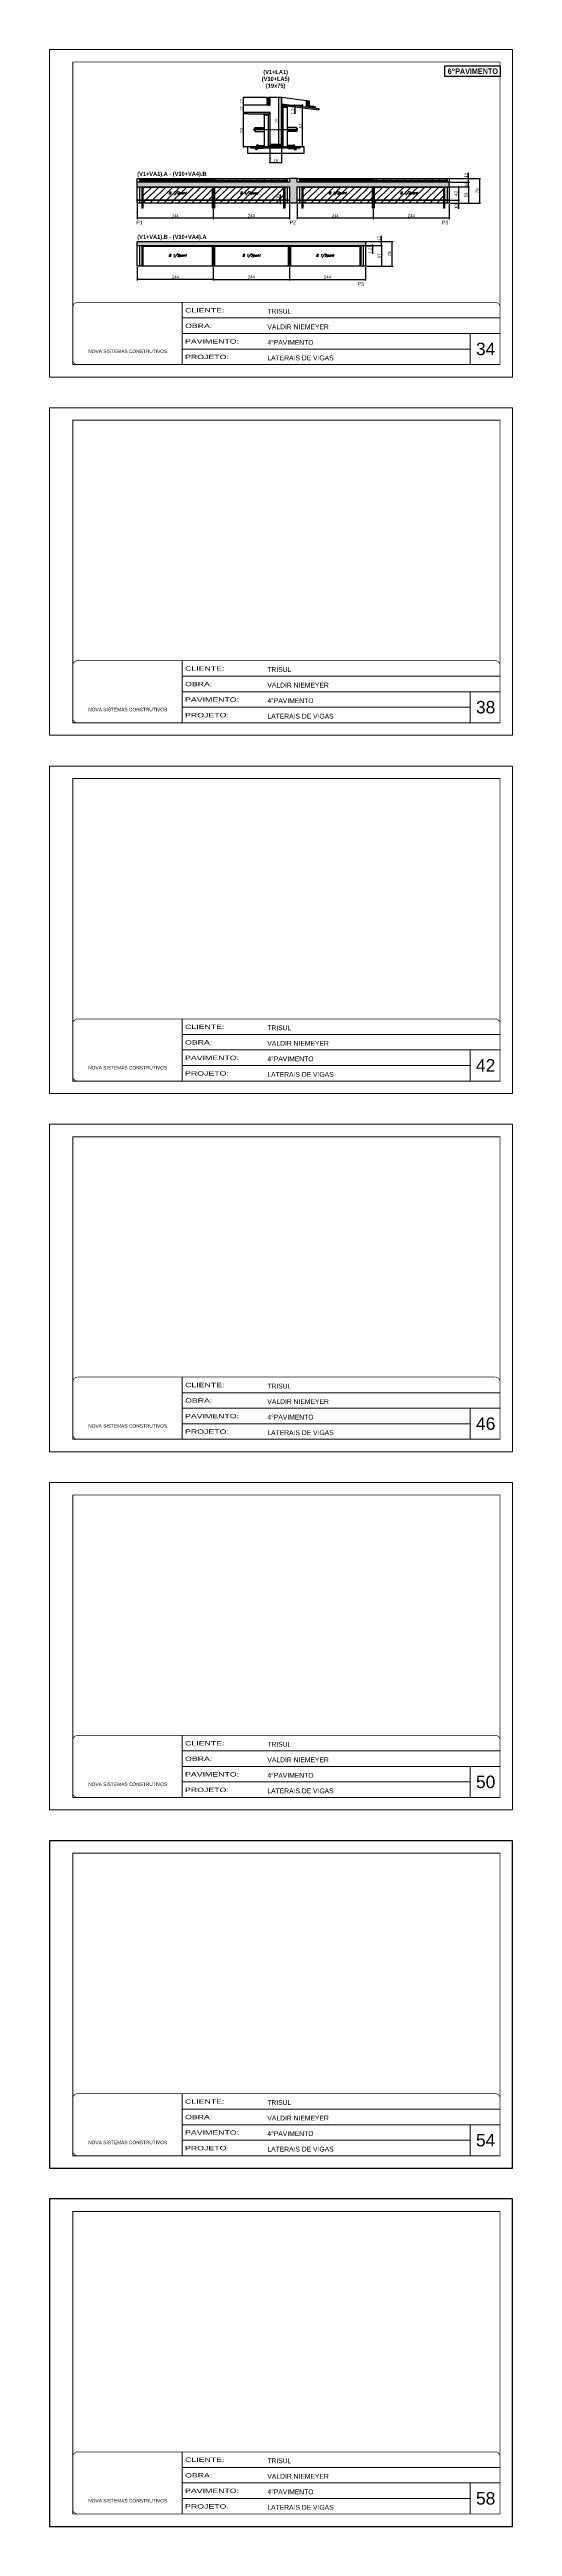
# Model space of a CAD drawing. Extents: x 3330 to 22105, y 1197 to 30204.
# Drawn here: x 14431 to 15916, y 12683 to 20625 of the extents above; entities that cross this region are included whole.
import ezdxf

# ---------------------------------------------------------------- set-up
doc = ezdxf.new("R2010")
doc.units = 0
for name, pattern in [('CONTINUO', [0]), ('DASHED', [0.75, 0.5, -0.25]), ('HIDDEN', [0.375, 0.25, -0.125])]:
    doc.linetypes.add(name, pattern=pattern)
for name, color, linetype in [('5', 5, 'Continuous'), ('barrote', 251, 'Continuous'), ('COTA', 241, 'Continuous'), ('NOMENCLATURA', 7, 'Continuous'), ('Painéis', 200, 'Continuous'), ('presilha', 1, 'Continuous'), ('SARR_2.2x10', 60, 'Continuous'), ('SARR_2.2x7', 40, 'Continuous'), ('SARR_3.5x7', 81, 'Continuous'), ('SARR_EDITAR', 141, 'Continuous'), ('TENSOR', 3, 'Continuous'), ('texto', 7, 'Continuous')]:
    doc.layers.add(name, color=color, linetype=linetype)
for name, color, linetype, lineweight in [('CARIMBO', 255, 'Continuous', 9), ('CONCRETO', 251, 'Continuous', 25), ('Folhas', 255, 'Continuous', 9), ('Hachura', 251, 'Continuous', 9), ('SARRAFO DE PRESSAO', 251, 'DASHED', 9), ('SCO-___-LAJ', 2, 'Continuous', 0)]:
    doc.layers.add(name, color=color, linetype=linetype, lineweight=lineweight)
doc.layers.add('Laje_Perimetro', color=7, linetype='Continuous', plot=False)
doc.styles.add('ARIAL', font='arial.ttf')
doc.styles.add('COTA TECNICA', font='techl___.ttf', dxfattribs={"height": 10})
doc.styles.add('COTA TECNICA 2X', font='techl___.ttf', dxfattribs={"height": 10})
doc.styles.add('COTA TECNICA-50', font='techl___.ttf', dxfattribs={"height": 9})
doc.styles.add('Romans', font='romans.shx')
doc.styles.get("Standard").update_dxf_attribs({"font": 'arial.ttf'})
doc.styles.add('TECNICA', font='techb___.ttf', dxfattribs={"height": 10})
doc.styles.add('Tecnologia', font='')
doc.styles.get('Tecnologia').set_extended_font_data('Forgotten Futurist')
doc.dimstyles.new('COTA PAINEL-50', dxfattribs={"dimtxt": 9, "dimasz": 3, "dimexe": 3, "dimexo": 3, "dimgap": 3, "dimtad": 1, "dimdec": 1, "dimzin": 12, "dimdsep": 46, "dimtxsty": 'COTA TECNICA-50', "dimblk1": 'OBLIQUE', "dimblk2": 'OBLIQUE', "dimsah": 1, "dimcen": 0.9, "dimclrd": 4, "dimclre": 4, "dimclrt": 240, "dimadec": 1, "dimazin": 3, "dimtfac": 1, "dimtdec": 1, "dimtmove": 0, "dimatfit": 3, "dimfxl": 1, "dimtolj": 1, "dimtzin": 12, "dimarcsym": 0})
doc.dimstyles.new('PAINEL', dxfattribs={"dimtxt": 10, "dimasz": 3, "dimexe": 3, "dimexo": 3, "dimgap": 3, "dimtad": 1, "dimdec": 1, "dimzin": 12, "dimdsep": 46, "dimtxsty": 'COTA TECNICA', "dimblk1": 'OBLIQUE', "dimblk2": 'OBLIQUE', "dimsah": 1, "dimcen": 0.9, "dimclrd": 4, "dimclre": 4, "dimclrt": 240, "dimadec": 1, "dimazin": 3, "dimtfac": 1, "dimtdec": 1, "dimtmove": 0, "dimatfit": 3, "dimfxl": 1, "dimtolj": 1, "dimtzin": 12, "dimarcsym": 0})
doc.dimstyles.new('SECAO', dxfattribs={"dimscale": 0.333333, "dimtxt": 5, "dimasz": 9, "dimexe": 3, "dimexo": 3, "dimgap": 3, "dimtad": 1, "dimdec": 1, "dimlfac": 0.5, "dimzin": 12, "dimdsep": 46, "dimtxsty": 'COTA TECNICA 2X', "dimblk1": 'OBLIQUE', "dimblk2": 'OBLIQUE', "dimsah": 1, "dimcen": 0.9, "dimclrd": 4, "dimclre": 4, "dimclrt": 240, "dimadec": 1, "dimazin": 3, "dimtfac": 1, "dimtdec": 1, "dimtmove": 0, "dimatfit": 3, "dimfxl": 1, "dimtolj": 1, "dimtzin": 12, "dimarcsym": 0})
pattern_1 = [(135, (48293.3284, -103199.6581), (-1.122532015, -1.122532015), [])]

# ---------------------------------------------------------------- blocks, each defined once
blk = doc.blocks.new('9999999999')
at = {"color": 30, "linetype": 'CONTINUO'}
for p, q in [((98564.6, 34230.2), (98564.6, 34429.4)), ((98564.6, 34379.6), (99584, 34379.6)), ((98564.6, 34329.8), (99488, 34329.8)), ((99584, 34329.8), (99488, 34329.8)), ((99488, 34329.8), (99488, 34230.2)), ((98564.6, 34280), (99488, 34280))]:
    blk.add_line(p, q, dxfattribs=at)
at = {"color": 30, "linetype": 'CONTINUO', "const_width": 2}
blk.add_lwpolyline([(99584, 34230.2), (99584, 34414.4, 0.414214), (99569, 34429.4), (98229, 34429.4, 0.414214), (98214, 34414.4), (98214, 34245.2, 0.414214), (98229, 34230.2), (99584, 34230.2)], format="xyb", dxfattribs=at)
at = {"layer": 'Folhas'}
blk.add_lwpolyline([(98139, 34190.2), (99624, 34190.2), (99624, 35240.2), (98139, 35240.2)], close=True, dxfattribs=at)
at = {"layer": 'Folhas', "color": 30, "const_width": 3}
blk.add_lwpolyline([(98214, 34230.2), (99584, 34230.2), (99584, 35200.2), (98214, 35200.2)], close=True, dxfattribs=at)
at = {"color": 7, "linetype": 'Continuous', "ltscale": 5, "style": 'ARIAL'}
for s, height, p in [('TRISUL', 15.48, (98837.7, 34393.1)), ('VALDIR NIEMEYER', 15.483, (98837.7, 34343.3)), ('4°PAVIMENTO', 15.483, (98837.7, 34293.5)), ('NOVA SISTEMAS CONSTRUTIVOS', 11.059, (98263.2, 34267.2)), ('LATERAIS DE VIGAS', 15.483, (98837.7, 34243.7))]:
    blk.add_text(s, height=height, dxfattribs=at).set_placement(p)
at = {"layer": 'Folhas', "color": 7, "style": 'Tecnologia', "width": 1.5}
for s, p in [('CLIENTE:', (98573.7, 34397.2)), ('OBRA:', (98573.7, 34347.3)), ('PAVIMENTO:', (98573.7, 34297.5)), ('PROJETO:', (98573.7, 34247.7))]:
    blk.add_text(s, height=14, dxfattribs=at).set_placement(p)
blk = doc.blocks.new('PRESILHA METÁLICA 1')
at = {"layer": 'presilha'}
for p, q in [((0, 13), (6, 13)), ((0, 13), (0, 0)), ((6, 0), (0, 0)), ((6, 15), (7, 15)), ((6, -3), (6, 15)), ((6, 13), (6, 0)), ((7, 11), (7, 20)), ((7, 15), (7, -3)), ((38, 4), (7, 4)), ((12, 21), (9, 21)), ((9, 12), (9, 19)), ((12, 19), (10, 19)), ((38, 11), (10, 11)), ((12, 21), (12, 19)), ((38, 11), (38, 4)), ((7, -3), (6, -3))]:
    blk.add_line(p, q, dxfattribs=at)
for centre, radius, start, end in [((9, 20), 1.14, 90, 180), ((10, 19), 0.57, 90, 180), ((10, 12), 0.57, 180, 270)]:
    blk.add_arc(centre, radius, start, end, dxfattribs=at)
blk = doc.blocks.new('_Oblique')
at = {"color": 0, "linetype": 'ByBlock', "lineweight": -2}
blk.add_line((-0.5, -0.5), (0.5, 0.5), dxfattribs=at)
blk = doc.blocks.new('*D264')
at = {"layer": 'COTA', "color": 4, "lineweight": -2, "transparency": 16777216}
for p, q in [((15137.4, 20311.5), (15137.4, 20261.3)), ((15137.4, 20262.3), (15175.4, 20262.3)), ((15175.4, 20311.5), (15175.4, 20261.3))]:
    blk.add_line(p, q, dxfattribs=at)
at = {"layer": 'Defpoints', "color": 0, "transparency": 16777216}
for p in [(15137.4, 20312.5), (15175.4, 20312.5), (15175.4, 20262.3)]:
    blk.add_point(p, dxfattribs=at)
at = {"layer": 'COTA', "color": 4, "lineweight": -2, "transparency": 16777216, "xscale": 3, "yscale": 3, "zscale": 3, "rotation": 180}
blk.add_blockref('_Oblique', (15137.4, 20262.3), dxfattribs=at)
at = {"layer": 'COTA', "color": 4, "lineweight": -2, "transparency": 16777216, "xscale": 3, "yscale": 3, "zscale": 3}
blk.add_blockref('_Oblique', (15175.4, 20262.3), dxfattribs=at)
at = {"layer": 'COTA', "color": 240, "transparency": 16777216, "insert": (15156.4, 20268.4), "char_height": 10, "attachment_point": 5, "style": 'COTA TECNICA 2X'}
blk.add_mtext('\\A1;19', dxfattribs=at)
blk = doc.blocks.new('*D265')
at = {"layer": 'COTA', "color": 4, "lineweight": -2, "transparency": 16777216}
for p, q in [((15067.7, 20418.5), (15052.7, 20418.5)), ((15053.7, 20312.5), (15053.7, 20418.5)), ((15065.3, 20312.5), (15052.7, 20312.5))]:
    blk.add_line(p, q, dxfattribs=at)
at = {"layer": 'Defpoints', "color": 0, "transparency": 16777216}
for p in [(15053.7, 20418.5), (15068.7, 20418.5), (15066.3, 20312.5)]:
    blk.add_point(p, dxfattribs=at)
at = {"layer": 'COTA', "color": 4, "lineweight": -2, "transparency": 16777216, "xscale": 3, "yscale": 3, "zscale": 3}
for p, rotation in [((15053.7, 20418.5), 90), ((15053.7, 20312.5), 270)]:
    blk.add_blockref('_Oblique', p, dxfattribs=dict(at, rotation=rotation))
at = {"layer": 'COTA', "color": 240, "transparency": 16777216, "insert": (15047.5, 20365.5), "char_height": 10, "attachment_point": 5, "rotation": 90, "style": 'COTA TECNICA 2X'}
blk.add_mtext('\\A1;53', dxfattribs=at)
blk = doc.blocks.new('*D266')
at = {"layer": 'COTA', "color": 4, "lineweight": -2, "transparency": 16777216}
for p, q in [((15067.7, 20446.5), (15052.7, 20446.5)), ((15067.7, 20422.5), (15052.7, 20422.5)), ((15053.7, 20422.5), (15053.7, 20446.5))]:
    blk.add_line(p, q, dxfattribs=at)
at = {"layer": 'Defpoints', "color": 0, "transparency": 16777216}
for p in [(15053.7, 20446.5), (15068.7, 20446.5), (15068.7, 20422.5)]:
    blk.add_point(p, dxfattribs=at)
at = {"layer": 'COTA', "color": 4, "lineweight": -2, "transparency": 16777216, "xscale": 3, "yscale": 3, "zscale": 3}
for p, rotation in [((15053.7, 20446.5), 90), ((15053.7, 20422.5), 270)]:
    blk.add_blockref('_Oblique', p, dxfattribs=dict(at, rotation=rotation))
at = {"layer": 'COTA', "color": 240, "transparency": 16777216, "insert": (15047.7, 20434.5), "char_height": 10, "attachment_point": 5, "rotation": 90, "style": 'COTA TECNICA 2X'}
blk.add_mtext('\\A1;12', dxfattribs=at)
blk = doc.blocks.new('*D267')
at = {"layer": 'COTA', "color": 4, "lineweight": -2, "transparency": 16777216}
for p, q in [((15128.4, 20470.5), (15052.7, 20470.5)), ((15067.7, 20446.5), (15052.7, 20446.5)), ((15053.7, 20446.5), (15053.7, 20470.5))]:
    blk.add_line(p, q, dxfattribs=at)
at = {"layer": 'Defpoints', "color": 0, "transparency": 16777216}
for p in [(15053.7, 20470.5), (15068.7, 20446.5), (15129.4, 20470.5)]:
    blk.add_point(p, dxfattribs=at)
at = {"layer": 'COTA', "color": 4, "lineweight": -2, "transparency": 16777216, "xscale": 3, "yscale": 3, "zscale": 3}
for p, rotation in [((15053.7, 20470.5), 90), ((15053.7, 20446.5), 270)]:
    blk.add_blockref('_Oblique', p, dxfattribs=dict(at, rotation=rotation))
at = {"layer": 'COTA', "color": 240, "transparency": 16777216, "insert": (15047.7, 20458.5), "char_height": 10, "attachment_point": 5, "rotation": 90, "style": 'COTA TECNICA 2X'}
blk.add_mtext('\\A1;12', dxfattribs=at)
blk = doc.blocks.new('*D268')
at = {"layer": 'COTA', "color": 4, "lineweight": -2, "transparency": 16777216}
for p, q in [((15176.4, 20446.4), (15243.7, 20446.4)), ((15242.7, 20312.5), (15242.7, 20446.4)), ((15247.3, 20312.5), (15241.7, 20312.5))]:
    blk.add_line(p, q, dxfattribs=at)
at = {"layer": 'Defpoints', "color": 0, "transparency": 16777216}
for p in [(15175.4, 20446.4), (15242.7, 20446.4), (15248.3, 20312.5)]:
    blk.add_point(p, dxfattribs=at)
at = {"layer": 'COTA', "color": 4, "lineweight": -2, "transparency": 16777216, "xscale": 3, "yscale": 3, "zscale": 3}
for p, rotation in [((15242.7, 20446.4), 90), ((15242.7, 20312.5), 270)]:
    blk.add_blockref('_Oblique', p, dxfattribs=dict(at, rotation=rotation))
at = {"layer": 'COTA', "color": 240, "transparency": 16777216, "insert": (15236.6, 20379.5), "char_height": 10, "attachment_point": 5, "rotation": 90, "style": 'COTA TECNICA 2X'}
blk.add_mtext('\\A1;67', dxfattribs=at)
blk = doc.blocks.new('*D269')
at = {"layer": 'COTA', "color": 4, "lineweight": -2, "transparency": 16777216}
for p, q in [((15174.4, 20470.5), (15166.1, 20470.5)), ((15167.1, 20320.5), (15167.1, 20470.5)), ((15174.4, 20320.5), (15166.1, 20320.5))]:
    blk.add_line(p, q, dxfattribs=at)
at = {"layer": 'Defpoints', "color": 0, "transparency": 16777216}
for p in [(15167.1, 20470.5), (15175.4, 20470.5), (15175.4, 20320.5)]:
    blk.add_point(p, dxfattribs=at)
at = {"layer": 'COTA', "color": 4, "lineweight": -2, "transparency": 16777216, "xscale": 3, "yscale": 3, "zscale": 3}
for p, rotation in [((15167.1, 20470.5), 90), ((15167.1, 20320.5), 270)]:
    blk.add_blockref('_Oblique', p, dxfattribs=dict(at, rotation=rotation))
at = {"layer": 'COTA', "color": 240, "transparency": 16777216, "insert": (15161, 20395.5), "char_height": 10, "attachment_point": 5, "rotation": 90, "style": 'COTA TECNICA 2X'}
blk.add_mtext('\\A1;75', dxfattribs=at)
blk = doc.blocks.new('*D270')
at = {"layer": 'COTA', "color": 4, "lineweight": -2, "transparency": 16777216}
for p, q in [((15176.4, 20446.4), (15218.5, 20446.4)), ((15194, 20444.1), (15218.5, 20444.1)), ((15217.5, 20446.4), (15217.5, 20444.1)), ((15217.5, 20444.1), (15217.5, 20418))]:
    blk.add_line(p, q, dxfattribs=at)
at = {"layer": 'Defpoints', "color": 0, "transparency": 16777216}
for p in [(15175.4, 20446.4), (15193, 20444.1), (15217.5, 20446.4)]:
    blk.add_point(p, dxfattribs=at)
at = {"layer": 'COTA', "color": 4, "lineweight": -2, "transparency": 16777216, "xscale": 3, "yscale": 3, "zscale": 3}
for p, rotation in [((15217.5, 20446.4), 90), ((15217.5, 20444.1), 270)]:
    blk.add_blockref('_Oblique', p, dxfattribs=dict(at, rotation=rotation))
at = {"layer": 'COTA', "color": 240, "transparency": 16777216, "insert": (15211.4, 20426.3), "char_height": 10, "attachment_point": 5, "rotation": 90, "style": 'COTA TECNICA 2X'}
blk.add_mtext('\\A1;1.2', dxfattribs=at)
blk = doc.blocks.new('*D328')
at = {"layer": 'COTA', "color": 4, "linetype": 'ByBlock', "lineweight": -2, "transparency": 16777216}
for p, q in [((14712.4, 20128.8), (14712.4, 20080.8)), ((14956.4, 20112.8), (14956.4, 20080.8)), ((14956.4, 20083.8), (14712.4, 20083.8))]:
    blk.add_line(p, q, dxfattribs=at)
at = {"layer": 'Defpoints', "color": 0, "linetype": 'ByBlock', "transparency": 16777216}
for p in [(14712.4, 20131.8), (14956.4, 20115.8), (14712.4, 20083.8)]:
    blk.add_point(p, dxfattribs=at)
at = {"layer": 'COTA', "color": 4, "linetype": 'ByBlock', "lineweight": -2, "transparency": 16777216, "xscale": 3, "yscale": 3, "zscale": 3, "rotation": 180}
blk.add_blockref('_Oblique', (14712.4, 20083.8), dxfattribs=at)
at = {"layer": 'COTA', "color": 4, "linetype": 'ByBlock', "lineweight": -2, "transparency": 16777216, "xscale": 3, "yscale": 3, "zscale": 3}
blk.add_blockref('_Oblique', (14956.4, 20083.8), dxfattribs=at)
at = {"layer": 'COTA', "color": 240, "linetype": 'ByBlock', "transparency": 16777216, "insert": (14834.4, 20091.4), "char_height": 9, "attachment_point": 5, "style": 'COTA TECNICA-50'}
blk.add_mtext('\\A1;244', dxfattribs=at)
blk = doc.blocks.new('*D329')
at = {"layer": 'COTA', "color": 4, "linetype": 'ByBlock', "lineweight": -2, "transparency": 16777216}
for p, q in [((14956.4, 20112.8), (14956.4, 20080.8)), ((15200.4, 20128.8), (15200.4, 20080.8)), ((15200.4, 20083.8), (14956.4, 20083.8))]:
    blk.add_line(p, q, dxfattribs=at)
at = {"layer": 'Defpoints', "color": 0, "linetype": 'ByBlock', "transparency": 16777216}
for p in [(14956.4, 20115.8), (15200.4, 20131.8), (14956.4, 20083.8)]:
    blk.add_point(p, dxfattribs=at)
at = {"layer": 'COTA', "color": 4, "linetype": 'ByBlock', "lineweight": -2, "transparency": 16777216, "xscale": 3, "yscale": 3, "zscale": 3, "rotation": 180}
blk.add_blockref('_Oblique', (14956.4, 20083.8), dxfattribs=at)
at = {"layer": 'COTA', "color": 4, "linetype": 'ByBlock', "lineweight": -2, "transparency": 16777216, "xscale": 3, "yscale": 3, "zscale": 3}
blk.add_blockref('_Oblique', (15200.4, 20083.8), dxfattribs=at)
at = {"layer": 'COTA', "color": 240, "linetype": 'ByBlock', "transparency": 16777216, "insert": (15078.4, 20091.9), "char_height": 10, "attachment_point": 5, "style": 'COTA TECNICA'}
blk.add_mtext('\\A1;244', dxfattribs=at)
blk = doc.blocks.new('*D330')
at = {"layer": 'COTA', "color": 4, "linetype": 'ByBlock', "lineweight": -2, "transparency": 16777216}
for p, q in [((15225.4, 20128.8), (15225.4, 20080.8)), ((15469.4, 20112.8), (15469.4, 20080.8)), ((15469.4, 20083.8), (15225.4, 20083.8))]:
    blk.add_line(p, q, dxfattribs=at)
at = {"layer": 'Defpoints', "color": 0, "linetype": 'ByBlock', "transparency": 16777216}
for p in [(15225.4, 20131.8), (15469.4, 20115.8), (15225.4, 20083.8)]:
    blk.add_point(p, dxfattribs=at)
at = {"layer": 'COTA', "color": 4, "linetype": 'ByBlock', "lineweight": -2, "transparency": 16777216, "xscale": 3, "yscale": 3, "zscale": 3, "rotation": 180}
blk.add_blockref('_Oblique', (15225.4, 20083.8), dxfattribs=at)
at = {"layer": 'COTA', "color": 4, "linetype": 'ByBlock', "lineweight": -2, "transparency": 16777216, "xscale": 3, "yscale": 3, "zscale": 3}
blk.add_blockref('_Oblique', (15469.4, 20083.8), dxfattribs=at)
at = {"layer": 'COTA', "color": 240, "linetype": 'ByBlock', "transparency": 16777216, "insert": (15347.4, 20091.4), "char_height": 9, "attachment_point": 5, "style": 'COTA TECNICA-50'}
blk.add_mtext('\\A1;244', dxfattribs=at)
blk = doc.blocks.new('*D331')
at = {"layer": 'COTA', "color": 4, "linetype": 'ByBlock', "lineweight": -2, "transparency": 16777216}
for p, q in [((15469.4, 20112.8), (15469.4, 20080.8)), ((15713.4, 20128.8), (15713.4, 20080.8)), ((15713.4, 20083.8), (15469.4, 20083.8))]:
    blk.add_line(p, q, dxfattribs=at)
at = {"layer": 'Defpoints', "color": 0, "linetype": 'ByBlock', "transparency": 16777216}
for p in [(15469.4, 20115.8), (15713.4, 20131.8), (15469.4, 20083.8)]:
    blk.add_point(p, dxfattribs=at)
at = {"layer": 'COTA', "color": 4, "linetype": 'ByBlock', "lineweight": -2, "transparency": 16777216, "xscale": 3, "yscale": 3, "zscale": 3, "rotation": 180}
blk.add_blockref('_Oblique', (15469.4, 20083.8), dxfattribs=at)
at = {"layer": 'COTA', "color": 4, "linetype": 'ByBlock', "lineweight": -2, "transparency": 16777216, "xscale": 3, "yscale": 3, "zscale": 3}
blk.add_blockref('_Oblique', (15713.4, 20083.8), dxfattribs=at)
at = {"layer": 'COTA', "color": 240, "linetype": 'ByBlock', "transparency": 16777216, "insert": (15591.4, 20091.9), "char_height": 10, "attachment_point": 5, "style": 'COTA TECNICA'}
blk.add_mtext('\\A1;244', dxfattribs=at)
blk = doc.blocks.new('*D332')
at = {"layer": 'COTA', "color": 4, "linetype": 'ByBlock', "lineweight": -2, "transparency": 16777216}
for p, q in [((15716.4, 20184.8), (15778.4, 20184.8)), ((15775.4, 20184.8), (15775.4, 20131.8)), ((15716.4, 20131.8), (15778.4, 20131.8))]:
    blk.add_line(p, q, dxfattribs=at)
at = {"layer": 'Defpoints', "color": 0, "linetype": 'ByBlock', "transparency": 16777216}
for p in [(15713.4, 20184.8), (15713.4, 20131.8), (15775.4, 20131.8)]:
    blk.add_point(p, dxfattribs=at)
at = {"layer": 'COTA', "color": 4, "linetype": 'ByBlock', "lineweight": -2, "transparency": 16777216, "xscale": 3, "yscale": 3, "zscale": 3}
for p, rotation in [((15775.4, 20184.8), 90), ((15775.4, 20131.8), 270)]:
    blk.add_blockref('_Oblique', p, dxfattribs=dict(at, rotation=rotation))
at = {"layer": 'COTA', "color": 240, "linetype": 'ByBlock', "transparency": 16777216, "insert": (15767.2, 20158.3), "char_height": 10, "attachment_point": 5, "rotation": 90, "style": 'COTA TECNICA'}
blk.add_mtext('\\A1;53', dxfattribs=at)
blk = doc.blocks.new('*D333')
at = {"layer": 'COTA', "color": 4, "linetype": 'ByBlock', "lineweight": -2, "transparency": 16777216}
for p, q in [((15716.4, 20198.8), (15778.4, 20198.8)), ((15716.4, 20184.8), (15778.4, 20184.8)), ((15775.4, 20184.8), (15775.4, 20198.8))]:
    blk.add_line(p, q, dxfattribs=at)
at = {"layer": 'Defpoints', "color": 0, "linetype": 'ByBlock', "transparency": 16777216}
for p in [(15713.4, 20198.8), (15713.4, 20184.8), (15775.4, 20198.8)]:
    blk.add_point(p, dxfattribs=at)
at = {"layer": 'COTA', "color": 4, "linetype": 'ByBlock', "lineweight": -2, "transparency": 16777216, "xscale": 3, "yscale": 3, "zscale": 3}
for p, rotation in [((15775.4, 20198.8), 90), ((15775.4, 20184.8), 270)]:
    blk.add_blockref('_Oblique', p, dxfattribs=dict(at, rotation=rotation))
at = {"layer": 'COTA', "color": 240, "linetype": 'ByBlock', "transparency": 16777216, "insert": (15767.3, 20191.8), "char_height": 10, "attachment_point": 5, "rotation": 90, "style": 'COTA TECNICA'}
blk.add_mtext('\\A1;14', dxfattribs=at)
blk = doc.blocks.new('*D334')
at = {"layer": 'COTA', "color": 4, "linetype": 'ByBlock', "lineweight": -2, "transparency": 16777216}
for p, q in [((15178.9, 20141.8), (15168.8, 20141.8)), ((15178.9, 20131.8), (15168.8, 20131.8)), ((15171.8, 20141.8), (15171.8, 20160.2)), ((15171.8, 20131.8), (15171.8, 20141.8))]:
    blk.add_line(p, q, dxfattribs=at)
at = {"layer": 'Defpoints', "color": 0, "linetype": 'ByBlock', "transparency": 16777216}
for p in [(15171.8, 20141.8), (15181.9, 20141.8), (15181.9, 20131.8)]:
    blk.add_point(p, dxfattribs=at)
at = {"layer": 'COTA', "color": 4, "linetype": 'ByBlock', "lineweight": -2, "transparency": 16777216, "xscale": 3, "yscale": 3, "zscale": 3}
for p, rotation in [((15171.8, 20141.8), 90), ((15171.8, 20131.8), 270)]:
    blk.add_blockref('_Oblique', p, dxfattribs=dict(at, rotation=rotation))
at = {"layer": 'COTA', "color": 240, "linetype": 'ByBlock', "transparency": 16777216, "insert": (15163.7, 20152.5), "char_height": 10, "attachment_point": 5, "rotation": 90, "style": 'COTA TECNICA'}
blk.add_mtext('\\A1;10', dxfattribs=at)
blk = doc.blocks.new('*D335')
at = {"layer": 'COTA', "color": 4, "linetype": 'ByBlock', "lineweight": -2, "transparency": 16777216}
for p, q in [((15716.4, 20210.8), (15778.4, 20210.8)), ((15716.4, 20198.8), (15778.4, 20198.8)), ((15775.4, 20210.8), (15775.4, 20229.1)), ((15775.4, 20198.8), (15775.4, 20210.8))]:
    blk.add_line(p, q, dxfattribs=at)
at = {"layer": 'Defpoints', "color": 0, "linetype": 'ByBlock', "transparency": 16777216}
for p in [(15713.4, 20210.8), (15713.4, 20198.8), (15775.4, 20210.8)]:
    blk.add_point(p, dxfattribs=at)
at = {"layer": 'COTA', "color": 4, "linetype": 'ByBlock', "lineweight": -2, "transparency": 16777216, "xscale": 3, "yscale": 3, "zscale": 3}
for p, rotation in [((15775.4, 20210.8), 90), ((15775.4, 20198.8), 270)]:
    blk.add_blockref('_Oblique', p, dxfattribs=dict(at, rotation=rotation))
at = {"layer": 'COTA', "color": 240, "linetype": 'ByBlock', "transparency": 16777216, "insert": (15767.3, 20221.5), "char_height": 10, "attachment_point": 5, "rotation": 90, "style": 'COTA TECNICA'}
blk.add_mtext('\\A1;12', dxfattribs=at)
blk = doc.blocks.new('*D336')
at = {"layer": 'COTA', "color": 4, "linetype": 'ByBlock', "lineweight": -2, "transparency": 16777216}
for p, q in [((15716.4, 20184.8), (15746.4, 20184.8)), ((15743.4, 20184.8), (15743.4, 20141.8)), ((15716.4, 20141.8), (15746.4, 20141.8))]:
    blk.add_line(p, q, dxfattribs=at)
at = {"layer": 'Defpoints', "color": 0, "linetype": 'ByBlock', "transparency": 16777216}
for p in [(15713.4, 20184.8), (15713.4, 20141.8), (15743.4, 20141.8)]:
    blk.add_point(p, dxfattribs=at)
at = {"layer": 'COTA', "color": 4, "linetype": 'ByBlock', "lineweight": -2, "transparency": 16777216, "xscale": 3, "yscale": 3, "zscale": 3}
for p, rotation in [((15743.4, 20184.8), 90), ((15743.4, 20141.8), 270)]:
    blk.add_blockref('_Oblique', p, dxfattribs=dict(at, rotation=rotation))
at = {"layer": 'COTA', "color": 240, "linetype": 'ByBlock', "transparency": 16777216, "insert": (15735.2, 20163.3), "char_height": 10, "attachment_point": 5, "rotation": 90, "style": 'COTA TECNICA'}
blk.add_mtext('\\A1;43', dxfattribs=at)
blk = doc.blocks.new('*D337')
at = {"layer": 'COTA', "color": 4, "linetype": 'ByBlock', "lineweight": -2, "transparency": 16777216}
for p, q in [((15716.4, 20141.8), (15746.4, 20141.8)), ((15716.4, 20131.8), (15746.4, 20131.8)), ((15743.4, 20141.8), (15743.4, 20131.8)), ((15743.4, 20131.8), (15743.4, 20113.4))]:
    blk.add_line(p, q, dxfattribs=at)
at = {"layer": 'Defpoints', "color": 0, "linetype": 'ByBlock', "transparency": 16777216}
for p in [(15713.4, 20141.8), (15713.4, 20131.8), (15743.4, 20131.8)]:
    blk.add_point(p, dxfattribs=at)
at = {"layer": 'COTA', "color": 4, "linetype": 'ByBlock', "lineweight": -2, "transparency": 16777216, "xscale": 3, "yscale": 3, "zscale": 3}
for p, rotation in [((15743.4, 20141.8), 90), ((15743.4, 20131.8), 270)]:
    blk.add_blockref('_Oblique', p, dxfattribs=dict(at, rotation=rotation))
at = {"layer": 'COTA', "color": 240, "linetype": 'ByBlock', "transparency": 16777216, "insert": (15735.3, 20121.1), "char_height": 10, "attachment_point": 5, "rotation": 90, "style": 'COTA TECNICA'}
blk.add_mtext('\\A1;10', dxfattribs=at)
blk = doc.blocks.new('*D338')
at = {"layer": 'COTA', "color": 4, "linetype": 'ByBlock', "lineweight": -2, "transparency": 16777216}
for p, q in [((15716.4, 20210.8), (15813.9, 20210.8)), ((15810.9, 20131.8), (15810.9, 20210.8)), ((15716.4, 20131.8), (15813.9, 20131.8))]:
    blk.add_line(p, q, dxfattribs=at)
at = {"layer": 'Defpoints', "color": 0, "linetype": 'ByBlock', "transparency": 16777216}
for p in [(15713.4, 20210.8), (15810.9, 20210.8), (15713.4, 20131.8)]:
    blk.add_point(p, dxfattribs=at)
at = {"layer": 'COTA', "color": 4, "linetype": 'ByBlock', "lineweight": -2, "transparency": 16777216, "xscale": 3, "yscale": 3, "zscale": 3}
for p, rotation in [((15810.9, 20210.8), 90), ((15810.9, 20131.8), 270)]:
    blk.add_blockref('_Oblique', p, dxfattribs=dict(at, rotation=rotation))
at = {"layer": 'COTA', "color": 240, "linetype": 'ByBlock', "transparency": 16777216, "insert": (15802.8, 20171.3), "char_height": 10, "attachment_point": 5, "rotation": 90, "style": 'COTA TECNICA'}
blk.add_mtext('\\A1;79', dxfattribs=at)
blk = doc.blocks.new('*D339')
at = {"layer": 'COTA', "color": 4, "linetype": 'ByBlock', "lineweight": -2, "transparency": 16777216}
for p, q in [((15447.4, 19996.7), (15499.3, 19996.7)), ((15496.3, 19996.7), (15496.3, 19929.7)), ((15447.4, 19929.7), (15499.3, 19929.7))]:
    blk.add_line(p, q, dxfattribs=at)
at = {"layer": 'Defpoints', "color": 0, "linetype": 'ByBlock', "transparency": 16777216}
for p in [(15444.4, 19996.7), (15444.4, 19929.7), (15496.3, 19929.7)]:
    blk.add_point(p, dxfattribs=at)
at = {"layer": 'COTA', "color": 4, "linetype": 'ByBlock', "lineweight": -2, "transparency": 16777216, "xscale": 3, "yscale": 3, "zscale": 3}
for p, rotation in [((15496.3, 19996.7), 90), ((15496.3, 19929.7), 270)]:
    blk.add_blockref('_Oblique', p, dxfattribs=dict(at, rotation=rotation))
at = {"layer": 'COTA', "color": 240, "linetype": 'ByBlock', "transparency": 16777216, "insert": (15488.1, 19963.2), "char_height": 10, "attachment_point": 5, "rotation": 90, "style": 'COTA TECNICA'}
blk.add_mtext('\\A1;67', dxfattribs=at)
blk = doc.blocks.new('*D340')
at = {"layer": 'COTA', "color": 4, "linetype": 'ByBlock', "lineweight": -2, "transparency": 16777216}
for p, q in [((14712.4, 19926.7), (14712.4, 19884)), ((14956.4, 19887), (14712.4, 19887)), ((14956.4, 19926.7), (14956.4, 19884))]:
    blk.add_line(p, q, dxfattribs=at)
at = {"layer": 'Defpoints', "color": 0, "linetype": 'ByBlock', "transparency": 16777216}
for p in [(14712.4, 19929.7), (14712.4, 19887), (14956.4, 19929.7)]:
    blk.add_point(p, dxfattribs=at)
at = {"layer": 'COTA', "color": 4, "linetype": 'ByBlock', "lineweight": -2, "transparency": 16777216, "xscale": 3, "yscale": 3, "zscale": 3, "rotation": 180}
blk.add_blockref('_Oblique', (14712.4, 19887), dxfattribs=at)
at = {"layer": 'COTA', "color": 4, "linetype": 'ByBlock', "lineweight": -2, "transparency": 16777216, "xscale": 3, "yscale": 3, "zscale": 3}
blk.add_blockref('_Oblique', (14956.4, 19887), dxfattribs=at)
at = {"layer": 'COTA', "color": 240, "linetype": 'ByBlock', "transparency": 16777216, "insert": (14834.4, 19895.1), "char_height": 10, "attachment_point": 5, "style": 'COTA TECNICA'}
blk.add_mtext('\\A1;244', dxfattribs=at)
blk = doc.blocks.new('*D341')
at = {"layer": 'COTA', "color": 4, "linetype": 'ByBlock', "lineweight": -2, "transparency": 16777216}
for p, q in [((14956.4, 19926.7), (14956.4, 19884)), ((14956.4, 19887), (15200.4, 19887)), ((15200.4, 19926.7), (15200.4, 19884))]:
    blk.add_line(p, q, dxfattribs=at)
at = {"layer": 'Defpoints', "color": 0, "linetype": 'ByBlock', "transparency": 16777216}
for p in [(14956.4, 19929.7), (15200.4, 19929.7), (15200.4, 19887)]:
    blk.add_point(p, dxfattribs=at)
at = {"layer": 'COTA', "color": 4, "linetype": 'ByBlock', "lineweight": -2, "transparency": 16777216, "xscale": 3, "yscale": 3, "zscale": 3, "rotation": 180}
blk.add_blockref('_Oblique', (14956.4, 19887), dxfattribs=at)
at = {"layer": 'COTA', "color": 4, "linetype": 'ByBlock', "lineweight": -2, "transparency": 16777216, "xscale": 3, "yscale": 3, "zscale": 3}
blk.add_blockref('_Oblique', (15200.4, 19887), dxfattribs=at)
at = {"layer": 'COTA', "color": 240, "linetype": 'ByBlock', "transparency": 16777216, "insert": (15078.4, 19895.1), "char_height": 10, "attachment_point": 5, "style": 'COTA TECNICA'}
blk.add_mtext('\\A1;244', dxfattribs=at)
blk = doc.blocks.new('*D342')
at = {"layer": 'COTA', "color": 4, "linetype": 'ByBlock', "lineweight": -2, "transparency": 16777216}
for p, q in [((15200.4, 19926.7), (15200.4, 19884)), ((15200.4, 19887), (15444.4, 19887)), ((15444.4, 19926.7), (15444.4, 19884))]:
    blk.add_line(p, q, dxfattribs=at)
at = {"layer": 'Defpoints', "color": 0, "linetype": 'ByBlock', "transparency": 16777216}
for p in [(15200.4, 19929.7), (15444.4, 19929.7), (15444.4, 19887)]:
    blk.add_point(p, dxfattribs=at)
at = {"layer": 'COTA', "color": 4, "linetype": 'ByBlock', "lineweight": -2, "transparency": 16777216, "xscale": 3, "yscale": 3, "zscale": 3, "rotation": 180}
blk.add_blockref('_Oblique', (15200.4, 19887), dxfattribs=at)
at = {"layer": 'COTA', "color": 4, "linetype": 'ByBlock', "lineweight": -2, "transparency": 16777216, "xscale": 3, "yscale": 3, "zscale": 3}
blk.add_blockref('_Oblique', (15444.4, 19887), dxfattribs=at)
at = {"layer": 'COTA', "color": 240, "linetype": 'ByBlock', "transparency": 16777216, "insert": (15322.4, 19895.1), "char_height": 10, "attachment_point": 5, "style": 'COTA TECNICA'}
blk.add_mtext('\\A1;244', dxfattribs=at)
blk = doc.blocks.new('*D343')
at = {"layer": 'COTA', "color": 4, "linetype": 'ByBlock', "lineweight": -2, "transparency": 16777216}
for p, q in [((15496.3, 20008.7), (15496.3, 20027.1)), ((15447.4, 20008.7), (15499.3, 20008.7)), ((15447.4, 19996.7), (15499.3, 19996.7)), ((15496.3, 19996.7), (15496.3, 20008.7))]:
    blk.add_line(p, q, dxfattribs=at)
at = {"layer": 'Defpoints', "color": 0, "linetype": 'ByBlock', "transparency": 16777216}
for p in [(15444.4, 20008.7), (15444.4, 19996.7), (15496.3, 20008.7)]:
    blk.add_point(p, dxfattribs=at)
at = {"layer": 'COTA', "color": 4, "linetype": 'ByBlock', "lineweight": -2, "transparency": 16777216, "xscale": 3, "yscale": 3, "zscale": 3}
for p, rotation in [((15496.3, 20008.7), 90), ((15496.3, 19996.7), 270)]:
    blk.add_blockref('_Oblique', p, dxfattribs=dict(at, rotation=rotation))
at = {"layer": 'COTA', "color": 240, "linetype": 'ByBlock', "transparency": 16777216, "insert": (15488.2, 20019.4), "char_height": 10, "attachment_point": 5, "rotation": 90, "style": 'COTA TECNICA'}
blk.add_mtext('\\A1;12', dxfattribs=at)
blk = doc.blocks.new('*D344')
at = {"layer": 'COTA', "color": 4, "linetype": 'ByBlock', "lineweight": -2, "transparency": 16777216}
for p, q in [((15447.4, 20008.7), (15532.9, 20008.7)), ((15529.9, 19929.7), (15529.9, 20008.7)), ((15447.4, 19929.7), (15532.9, 19929.7))]:
    blk.add_line(p, q, dxfattribs=at)
at = {"layer": 'Defpoints', "color": 0, "linetype": 'ByBlock', "transparency": 16777216}
for p in [(15444.4, 20008.7), (15529.9, 20008.7), (15444.4, 19929.7)]:
    blk.add_point(p, dxfattribs=at)
at = {"layer": 'COTA', "color": 4, "linetype": 'ByBlock', "lineweight": -2, "transparency": 16777216, "xscale": 3, "yscale": 3, "zscale": 3}
for p, rotation in [((15529.9, 20008.7), 90), ((15529.9, 19929.7), 270)]:
    blk.add_blockref('_Oblique', p, dxfattribs=dict(at, rotation=rotation))
at = {"layer": 'COTA', "color": 240, "linetype": 'ByBlock', "transparency": 16777216, "insert": (15521.8, 19969.2), "char_height": 10, "attachment_point": 5, "rotation": 90, "style": 'COTA TECNICA'}
blk.add_mtext('\\A1;79', dxfattribs=at)
blk = doc.blocks.new('*D345')
at = {"layer": 'COTA', "color": 4, "linetype": 'ByBlock', "lineweight": -2, "transparency": 16777216}
for p, q in [((15447.4, 19996.7), (15470.3, 19996.7)), ((15447.4, 19995.5), (15470.3, 19995.5)), ((15467.3, 19996.7), (15467.3, 19999.7)), ((15467.3, 19996.7), (15467.3, 19995.5)), ((15467.3, 19995.5), (15467.3, 19969.1))]:
    blk.add_line(p, q, dxfattribs=at)
at = {"layer": 'Defpoints', "color": 0, "linetype": 'ByBlock', "transparency": 16777216}
for p in [(15444.4, 19996.7), (15444.4, 19995.5), (15467.3, 19995.5)]:
    blk.add_point(p, dxfattribs=at)
at = {"layer": 'COTA', "color": 4, "linetype": 'ByBlock', "lineweight": -2, "transparency": 16777216, "xscale": 3, "yscale": 3, "zscale": 3}
for p, rotation in [((15467.3, 19996.7), 270), ((15467.3, 19995.5), 90)]:
    blk.add_blockref('_Oblique', p, dxfattribs=dict(at, rotation=rotation))
at = {"layer": 'COTA', "color": 240, "linetype": 'ByBlock', "transparency": 16777216, "insert": (15459.2, 19979.3), "char_height": 10, "attachment_point": 5, "rotation": 90, "style": 'COTA TECNICA'}
blk.add_mtext('\\A1;1.2', dxfattribs=at)

msp = doc.modelspace()

# ---------------------------------------------------------------- hatches: boundary and pattern name
at = {"layer": 'COTA', "linetype": 'ByBlock'}
h = msp.add_hatch(dxfattribs=at)
h.set_pattern_fill('AR-CONC', color=256, scale=0.03)
h.set_pattern_definition([(50, (-116318.947, -8025.254), (5.46554007, -0.47817257), [0.5715, -6.2865]), (355, (-116318.947, -8025.254), (-1.05730264, 5.73170536), [0.4572, -5.02921753]), (100.4514447, (-116318.4915, -8025.2937), (4.40823741, 5.25353256), [0.48570026, -5.34270734]), (46.1842, (-116318.947, -8023.73), (8.13237123, -1.26126984), [0.85725, -9.42975]), (96.6355576, (-116318.269, -8023.835), (7.122124, 7.42278374), [0.7285507, -8.01406824]), (351.184151, (-116318.947, -8023.73), (7.122124, 7.42278374), [0.685799, -7.54379196]), (21, (-116318.185, -8024.111), (4.54843174, -3.06795595), [0.5715, -6.2865]), (326, (-116318.185, -8024.111), (1.85406085, 5.52563898), [0.4572, -5.0292]), (71.451445, (-116317.806, -8024.3665), (6.40249258, 2.45768307), [0.48570026, -5.34269813]), (37.5, (-116318.947, -8025.2538), (0.092658098, 2.536651166), [0, -4.96824, 0, -5.1054, 0, -5.04825]), (7.5, (-116318.947, -8025.2538), (2.004589875, 3.005417245), [0, -2.91084, 0, -4.85394, 0, -1.92405]), (327.5, (-116320.6463, -8025.2538), (4.067717855, -0.17186232), [0, -1.905, 0, -5.9436, 0, -7.8867]), (317.5, (-116321.4083, -8025.254), (4.44387544, 0.76279473), [0, -2.4765, 0, -3.94716, 0, -5.6007])])
h.paths.add_polyline_path([(15225.41, 20184.8), (15469.41, 20184.8), (15713.41, 20184.8), (15713.41, 20198.8), (15225.41, 20198.8), (15225.41, 20210.8), (15200.41, 20210.8), (15200.41, 20198.8), (14712.41, 20198.8), (14712.41, 20184.8), (14956.41, 20184.8), (15200.41, 20184.8), (15200.41, 20141.8), (15200.41, 20131.8), (15225.41, 20131.8), (15225.41, 20141.8)])
h = msp.add_hatch(dxfattribs=at)
h.set_pattern_fill('AR-CONC', color=256, scale=0.03)
h.set_pattern_definition([(50, (-114576.4415, -6575.6573), (5.46554007, -0.47817257), [0.5715, -6.2865]), (355, (-114576.4415, -6575.657), (-1.05730264, 5.73170536), [0.4572, -5.02921753]), (100.4514447, (-114575.986, -6575.697), (4.40823741, 5.25353256), [0.48570026, -5.34270734]), (46.1842, (-114576.4415, -6574.133), (8.13237123, -1.26126984), [0.85725, -9.42975]), (96.6355576, (-114575.764, -6574.238), (7.122124, 7.42278374), [0.7285507, -8.01406824]), (351.184151, (-114576.4415, -6574.133), (7.122124, 7.42278374), [0.685799, -7.54379196]), (21, (-114575.6795, -6574.5143), (4.54843174, -3.06795595), [0.5715, -6.2865]), (326, (-114575.6795, -6574.514), (1.85406085, 5.52563898), [0.4572, -5.0292]), (71.451445, (-114575.3004, -6574.77), (6.40249258, 2.45768307), [0.48570026, -5.34269813]), (37.5, (-114576.4415, -6575.6573), (0.092658098, 2.536651166), [0, -4.96824, 0, -5.1054, 0, -5.04825]), (7.5, (-114576.4415, -6575.6573), (2.004589875, 3.005417245), [0, -2.91084, 0, -4.85394, 0, -1.92405]), (327.5, (-114578.1407, -6575.6573), (4.067717855, -0.17186232), [0, -1.905, 0, -5.9436, 0, -7.8867]), (317.5, (-114578.9027, -6575.6573), (4.44387544, 0.76279473), [0, -2.4765, 0, -3.94716, 0, -5.6007])])
h.paths.add_polyline_path([(14712.41, 20008.75), (14712.41, 19996.75), (14956.41, 19996.75), (15444.41, 19996.75), (15444.41, 20008.75)])
at = {"layer": 'Hachura', "linetype": 'ByBlock'}
h = msp.add_hatch(dxfattribs=at)
h.set_pattern_fill('ANSI31', color=256, scale=5)
h.set_pattern_definition([(45, (-114576.441, -6575.657), (-11.2253202, 11.2253202), [])])
h.paths.add_polyline_path([(14719.41, 20210.8), (14719.41, 20198.8), (14956.41, 20198.8), (14956.41, 20210.8)])
h.paths.add_polyline_path([(14956.41, 20210.8), (14956.41, 20198.8), (15193.41, 20198.8), (15193.41, 20210.8)])
h.paths.add_polyline_path([(15469.41, 20198.8), (15469.41, 20210.8), (15232.41, 20210.8), (15232.41, 20198.8)])
h.paths.add_polyline_path([(15469.41, 20210.8), (15469.41, 20198.8), (15706.41, 20198.8), (15706.41, 20210.8)])
h.paths.add_polyline_path([(15694.91, 20131.8), (15694.91, 20141.8), (15472.91, 20141.8), (15472.91, 20131.8)])
h.paths.add_polyline_path([(15243.91, 20141.8), (15243.91, 20131.8), (15465.91, 20131.8), (15465.91, 20141.8)])
h.paths.add_polyline_path([(15181.91, 20131.8), (15181.91, 20141.8), (14959.91, 20141.8), (14959.91, 20131.8)])
h.paths.add_polyline_path([(14952.91, 20131.8), (14952.91, 20141.8), (14730.91, 20141.8), (14730.91, 20131.8)])
h = msp.add_hatch(dxfattribs=at)
h.set_pattern_fill('ANSI31', color=256, scale=5)
h.set_pattern_definition([(45, (-116318.947, -8025.254), (-11.2253202, 11.2253202), [])])
h.paths.add_polyline_path([(14952.91, 20141.8), (14952.91, 20182.6), (14730.91, 20182.6), (14730.91, 20141.8)])
h.paths.add_polyline_path([(15181.91, 20141.8), (15181.91, 20182.6), (14959.91, 20182.6), (14959.91, 20141.8)])
h.paths.add_polyline_path([(15243.91, 20182.6), (15243.91, 20141.8), (15465.91, 20141.8), (15465.91, 20182.6)])
h.paths.add_polyline_path([(15472.91, 20182.6), (15472.91, 20141.8), (15694.91, 20141.8), (15694.91, 20182.6)])
at = {"layer": 'SARR_2.2x10'}
h = msp.add_hatch(dxfattribs=at)
h.set_pattern_fill('ANSI31', color=256, scale=0.5, angle=82.874984)
h.set_pattern_definition([(127.8749837, (32788.3243, -106224.6293), (-1.253096645, -0.974630724), [])])
h.paths.add_polyline_path([(15283.78, 20441.24), (15283.24, 20436.88), (15263.39, 20439.36), (15263.94, 20443.72)])
h = msp.add_hatch(dxfattribs=at)
h.set_pattern_fill('ANSI31', color=256, scale=0.5, angle=90)
h.set_pattern_definition(pattern_1)
h.paths.add_polyline_path([(15099.79, 20316.91), (15099.79, 20312.51), (15119.79, 20312.51), (15119.79, 20316.91)])
h = msp.add_hatch(dxfattribs=at)
h.set_pattern_fill('ANSI31', color=256, scale=0.5, angle=90)
h.set_pattern_definition(pattern_1)
h.paths.add_polyline_path([(15212.99, 20316.91), (15212.99, 20312.51), (15192.99, 20312.51), (15192.99, 20316.91)])
at = {"layer": 'SARR_2.2x7'}
h = msp.add_hatch(dxfattribs=at)
h.set_pattern_fill('ANSI31', color=256, scale=0.5, angle=90)
h.set_pattern_definition([(135, (48287.3284, -103098.0581), (-1.122532015, -1.122532015), [])])
h.paths.add_polyline_path([(15133.79, 20418.51), (15133.79, 20414.11), (15119.79, 20414.11), (15119.79, 20418.51)])
h = msp.add_hatch(dxfattribs=at)
h.set_pattern_fill('ANSI31', color=256, scale=0.5, angle=180)
h.set_pattern_definition([(225, (138645.9594, 53624.0502), (1.122532015, -1.122532015), [])])
h.paths.add_polyline_path([(15129.39, 20460.51), (15133.79, 20460.51), (15133.79, 20470.51), (15129.39, 20470.51)])
h = msp.add_hatch(dxfattribs=at)
h.set_pattern_fill('ANSI31', color=256, scale=0.5, angle=180)
h.set_pattern_definition([(225, (138645.9594, 53610.0502), (1.122532015, -1.122532015), [])])
h.paths.add_polyline_path([(15129.39, 20446.51), (15133.79, 20446.51), (15133.79, 20456.51), (15129.39, 20456.51)])
h = msp.add_hatch(dxfattribs=at)
h.set_pattern_fill('ANSI31', color=256, scale=0.5, angle=90)
h.set_pattern_definition([(135, (48346.5284, -103072.4449), (-1.122532015, -1.122532015), [])])
h.paths.add_polyline_path([(15192.99, 20444.12), (15192.99, 20439.72), (15178.99, 20439.72), (15178.99, 20444.12)])
h = msp.add_hatch(dxfattribs=at)
h.set_pattern_fill('ANSI31', color=256, scale=0.5, angle=180)
h.set_pattern_definition([(225, (138775.5594, 53614.0502), (1.122532015, -1.122532015), [])])
h.paths.add_polyline_path([(15258.99, 20450.51), (15263.39, 20450.51), (15263.39, 20460.51), (15258.99, 20460.51)])
h = msp.add_hatch(dxfattribs=at)
h.set_pattern_fill('ANSI31', color=256, scale=0.5, angle=180)
h.set_pattern_definition([(225, (138775.5594, 53603.9724), (1.122532015, -1.122532015), [])])
h.paths.add_polyline_path([(15258.99, 20440.43), (15263.39, 20440.43), (15263.39, 20450.43), (15258.99, 20450.43)])
h = msp.add_hatch(dxfattribs=at)
h.set_pattern_fill('ANSI31', color=256, scale=0.5, angle=90)
h.set_pattern_definition([(135, (48372.9284, -103199.6581), (-1.122532015, -1.122532015), [])])
h.paths.add_polyline_path([(15151.39, 20312.51), (15151.39, 20316.91), (15137.39, 20316.91), (15137.39, 20312.51)])
h = msp.add_hatch(dxfattribs=at)
h.set_pattern_fill('ANSI31', color=256, scale=0.5, angle=90)
h.set_pattern_definition([(135, (48310.9284, -103199.6581), (-1.122532015, -1.122532015), [])])
h.paths.add_polyline_path([(15161.39, 20312.51), (15161.39, 20316.91), (15175.39, 20316.91), (15175.39, 20312.51)])

# ---------------------------------------------------------------- linework, layer by layer
at = {"ltscale": 3}
for p, q in [((15087.79, 20371.16), (15087.79, 20365.16)), ((15089.79, 20371.16), (15087.79, 20371.16)), ((15089.79, 20365.16), (15087.79, 20365.16)), ((15089.79, 20374.16), (15089.79, 20362.16)), ((15089.79, 20374.16), (15119.79, 20374.16)), ((15119.79, 20369.16), (15089.79, 20369.16)), ((15119.79, 20367.16), (15089.79, 20367.16)), ((15089.79, 20362.16), (15119.79, 20362.16)), ((15222.99, 20374.16), (15192.99, 20374.16)), ((15192.99, 20369.16), (15222.99, 20369.16)), ((15192.99, 20367.16), (15222.99, 20367.16)), ((15222.99, 20362.16), (15192.99, 20362.16)), ((15222.99, 20374.16), (15222.99, 20362.16)), ((15222.99, 20371.16), (15224.99, 20371.16)), ((15222.99, 20365.16), (15224.99, 20365.16)), ((15224.99, 20371.16), (15224.99, 20365.16))]:
    msp.add_line(p, q, dxfattribs=at)
at = {"layer": 'barrote', "elevation": 0}
msp.add_lwpolyline([(15066.33, 20292.51), (15248.25, 20292.51), (15248.25, 20312.51), (15066.33, 20312.51)], close=True, dxfattribs=at)
at = {"layer": 'CONCRETO', "linetype": 'Continuous'}
for p, q in [((15137.39, 20446.51), (15068.69, 20446.51)), ((15133.79, 20446.51), (15133.79, 20470.51)), ((15175.39, 20470.51), (15137.39, 20470.51)), ((15137.39, 20470.51), (15137.39, 20446.51)), ((15137.39, 20422.51), (15137.39, 20320.51)), ((15175.39, 20450.36), (15175.39, 20470.51)), ((15255.39, 20460.51), (15175.39, 20470.51)), ((15175.39, 20470.51), (15175.39, 20450.36)), ((15175.39, 20320.51), (15175.39, 20450.36)), ((15255.39, 20440.36), (15255.39, 20460.51)), ((15255.39, 20440.36), (15255.39, 20460.51)), ((15137.39, 20320.51), (15175.39, 20320.51))]:
    msp.add_line(p, q, dxfattribs=at)
at = {"layer": 'COTA', "linetype": 'ByBlock'}
for p, q in [((14712.41, 20184.8), (14712.41, 20198.8)), ((15225.41, 20210.8), (15200.41, 20210.8)), ((15713.41, 20184.8), (15713.41, 20198.8)), ((14730.91, 20115.8), (14727.41, 20115.8)), ((14959.91, 20115.8), (14952.91, 20115.8)), ((14956.41, 20131.8), (14956.41, 20115.8)), ((15185.41, 20115.8), (15181.91, 20115.8)), ((15225.41, 20131.8), (15200.41, 20131.8)), ((15243.91, 20115.8), (15240.41, 20115.8)), ((15472.91, 20115.8), (15465.91, 20115.8)), ((15469.41, 20131.8), (15469.41, 20115.8)), ((15698.41, 20115.8), (15694.91, 20115.8)), ((14712.41, 19996.75), (14712.41, 20008.75)), ((14712.41, 20008.75), (15444.41, 20008.75)), ((15444.41, 19995.55), (14712.41, 19995.55)), ((15444.41, 20008.75), (15444.41, 19996.75))]:
    msp.add_line(p, q, dxfattribs=at)
at = {"layer": 'Laje_Perimetro'}
for points in [[(15916.06, 14881.65), (14431.06, 14881.65), (14431.06, 13831.65), (15916.06, 13831.65)], [(15916.06, 13733.07), (14431.06, 13733.07), (14431.06, 12683.07), (15916.06, 12683.07)]]:
    msp.add_lwpolyline(points, close=True, dxfattribs=at)
at = {"layer": 'NOMENCLATURA'}
msp.add_lwpolyline([(15699.33, 20572.02), (15876.86, 20572.02), (15876.86, 20538.2), (15699.33, 20538.2)], close=True, dxfattribs=at)
at = {"layer": 'Painéis', "linetype": 'Continuous'}
for p, q in [((15175.39, 20450.36), (15295.39, 20435.36)), ((15175.39, 20446.32), (15294.89, 20431.39)), ((15295.39, 20435.36), (15294.89, 20431.39)), ((14956.41, 20198.8), (14956.41, 20210.8)), ((14956.41, 20141.8), (14956.41, 20184.8)), ((15469.41, 20198.8), (15469.41, 20210.8)), ((15469.41, 20141.8), (15469.41, 20184.8)), ((14956.41, 20141.8), (14956.41, 20131.8)), ((15469.41, 20141.8), (15469.41, 20131.8)), ((15200.41, 19929.75), (15200.41, 19996.75))]:
    msp.add_line(p, q, dxfattribs=at)
msp.add_lwpolyline([(15068.69, 20418.51), (15137.39, 20418.51), (15137.39, 20422.51), (15068.69, 20422.51)], dxfattribs=at)
for points in [[(15137.39, 20446.51), (15137.39, 20470.51), (15133.79, 20470.51), (15133.79, 20446.51)], [(15258.99, 20440.36), (15258.99, 20460.51), (15255.39, 20460.51), (15255.39, 20440.36)], [(14712.41, 20210.8), (15200.41, 20210.8), (15200.41, 20198.8), (14712.41, 20198.8)], [(14712.41, 20184.8), (14956.41, 20184.8), (14956.41, 20141.8), (14712.41, 20141.8)], [(14956.41, 20184.8), (15200.41, 20184.8), (15200.41, 20141.8), (14956.41, 20141.8)], [(15225.41, 20210.8), (15713.41, 20210.8), (15713.41, 20198.8), (15225.41, 20198.8)], [(15225.41, 20184.8), (15469.41, 20184.8), (15469.41, 20141.8), (15225.41, 20141.8)], [(15469.41, 20184.8), (15713.41, 20184.8), (15713.41, 20141.8), (15469.41, 20141.8)], [(14712.41, 20141.8), (15200.41, 20141.8), (15200.41, 20131.8), (14712.41, 20131.8)], [(15225.41, 20141.8), (15713.41, 20141.8), (15713.41, 20131.8), (15225.41, 20131.8)], [(14712.41, 19996.75), (14956.41, 19996.75), (14956.41, 19929.75), (14712.41, 19929.75)], [(14956.41, 19996.75), (15444.41, 19996.75), (15444.41, 19929.75), (14956.41, 19929.75)]]:
    msp.add_lwpolyline(points, close=True, dxfattribs=at)
at = {"layer": 'Painéis', "linetype": 'Continuous', "elevation": 0}
for points in [[(15133.79, 20312.51), (15133.79, 20418.51), (15137.39, 20418.51), (15137.39, 20312.51)], [(15175.39, 20312.51), (15175.39, 20446.32), (15178.99, 20446.32), (15178.99, 20312.51)], [(15175.39, 20320.51), (15137.39, 20320.51), (15137.39, 20316.91), (15175.39, 20316.91)]]:
    msp.add_lwpolyline(points, close=True, dxfattribs=at)
at = {"layer": 'SARR_2.2x10'}
msp.add_lwpolyline([(15283.78, 20441.24), (15263.94, 20443.72), (15263.39, 20439.36), (15283.24, 20436.88)], close=True, dxfattribs=at)
at = {"layer": 'SARR_2.2x10', "elevation": 0}
for points in [[(15099.79, 20316.91), (15119.79, 20316.91), (15119.79, 20312.51), (15099.79, 20312.51)], [(15212.99, 20316.91), (15192.99, 20316.91), (15192.99, 20312.51), (15212.99, 20312.51)]]:
    msp.add_lwpolyline(points, close=True, dxfattribs=at)
at = {"layer": 'SARR_2.2x7', "linetype": 'Continuous'}
for p, q in [((14719.41, 20210.8), (14719.41, 20198.8)), ((14719.41, 20184.8), (14719.41, 20141.8)), ((14956.41, 20182.6), (14727.41, 20182.6)), ((15185.41, 20182.6), (14956.41, 20182.6)), ((15193.41, 20210.8), (15193.41, 20198.8)), ((15193.41, 20184.8), (15193.41, 20141.8)), ((15232.41, 20210.8), (15232.41, 20198.8)), ((15232.41, 20184.8), (15232.41, 20141.8)), ((15469.41, 20182.6), (15240.41, 20182.6)), ((15698.41, 20182.6), (15469.41, 20182.6)), ((15706.41, 20210.8), (15706.41, 20198.8)), ((15706.41, 20184.8), (15706.41, 20141.8)), ((14719.41, 20141.8), (14719.41, 20131.8)), ((15193.41, 20141.8), (15193.41, 20131.8)), ((15232.41, 20141.8), (15232.41, 20131.8)), ((15706.41, 20141.8), (15706.41, 20131.8)), ((14719.41, 19995.55), (14719.41, 19929.75)), ((14956.41, 19993.35), (14727.41, 19993.35)), ((15200.41, 19993.35), (14956.41, 19993.35)), ((15429.41, 19993.35), (15200.41, 19993.35)), ((15437.41, 19995.55), (15437.41, 19929.75))]:
    msp.add_line(p, q, dxfattribs=at)
at = {"layer": 'SARR_2.2x7'}
for points in [[(15119.79, 20418.51), (15133.79, 20418.51), (15133.79, 20414.11), (15119.79, 20414.11)], [(15129.39, 20460.51), (15129.39, 20470.51), (15133.79, 20470.51), (15133.79, 20460.51)], [(15129.39, 20446.51), (15129.39, 20456.51), (15133.79, 20456.51), (15133.79, 20446.51)], [(15258.99, 20450.51), (15258.99, 20460.51), (15263.39, 20460.51), (15263.39, 20450.51)], [(15258.99, 20440.43), (15258.99, 20450.43), (15263.39, 20450.43), (15263.39, 20440.43)]]:
    msp.add_lwpolyline(points, close=True, dxfattribs=at)
at = {"layer": 'SARR_2.2x7', "elevation": 0}
for points in [[(15178.99, 20444.12), (15192.99, 20444.12), (15192.99, 20439.72), (15178.99, 20439.72)], [(15137.39, 20316.91), (15151.39, 20316.91), (15151.39, 20312.51), (15137.39, 20312.51)], [(15175.39, 20316.91), (15161.39, 20316.91), (15161.39, 20312.51), (15175.39, 20312.51)]]:
    msp.add_lwpolyline(points, close=True, dxfattribs=at)
at = {"layer": 'SARR_3.5x7'}
for p, q in [((14727.41, 20184.8), (14727.41, 20115.8)), ((14730.91, 20182.6), (14730.91, 20115.8)), ((14952.91, 20182.6), (14952.91, 20115.8)), ((14959.91, 20182.6), (14959.91, 20115.8)), ((15181.91, 20182.6), (15181.91, 20115.8)), ((15185.41, 20184.8), (15185.41, 20115.8)), ((15240.41, 20184.8), (15240.41, 20115.8)), ((15243.91, 20182.6), (15243.91, 20115.8)), ((15465.91, 20182.6), (15465.91, 20115.8)), ((15472.91, 20182.6), (15472.91, 20115.8)), ((15694.91, 20182.6), (15694.91, 20115.8)), ((15698.41, 20184.8), (15698.41, 20115.8)), ((14727.41, 19995.55), (14727.41, 19929.75)), ((14730.91, 19993.35), (14730.91, 19929.75)), ((14952.91, 19993.35), (14952.91, 19929.75)), ((14959.91, 19993.35), (14959.91, 19929.75)), ((15196.91, 19993.35), (15196.91, 19929.75)), ((15203.91, 19993.35), (15203.91, 19929.75)), ((15425.91, 19993.35), (15425.91, 19929.75)), ((15429.41, 19995.55), (15429.41, 19929.75))]:
    msp.add_line(p, q, dxfattribs=at)
at = {"layer": 'SARR_3.5x7', "elevation": 0}
for points in [[(15133.79, 20414.11), (15119.79, 20414.11), (15119.79, 20312.51), (15133.79, 20312.51)], [(15178.99, 20439.72), (15192.99, 20439.72), (15192.99, 20312.51), (15178.99, 20312.51)]]:
    msp.add_lwpolyline(points, close=True, dxfattribs=at)
at = {"layer": 'SARR_EDITAR', "linetype": 'Continuous'}
for p, q in [((14956.41, 20205.8), (14719.41, 20205.8)), ((14956.41, 20203.8), (14719.41, 20203.8)), ((14956.41, 20205.8), (15193.41, 20205.8)), ((14956.41, 20203.8), (15193.41, 20203.8)), ((15469.41, 20205.8), (15232.41, 20205.8)), ((15469.41, 20203.8), (15232.41, 20203.8)), ((15469.41, 20205.8), (15706.41, 20205.8)), ((15469.41, 20203.8), (15706.41, 20203.8))]:
    msp.add_line(p, q, dxfattribs=at)
at = {"layer": 'SCO-___-LAJ', "color": 1, "elevation": 0}
msp.add_lwpolyline([(15075.34, 20311.18), (15235.23, 20311.18), (15235.23, 20307.98), (15075.34, 20307.98)], close=True, dxfattribs=at)
at = {"layer": 'TENSOR', "linetype": 'HIDDEN', "ltscale": 0.5}
msp.add_line((15084.79, 20368.16), (15227.99, 20368.16), dxfattribs=at)

# ---------------------------------------------------------------- block references
at = {"layer": 'presilha', "yscale": 0.6666666666666666, "zscale": 0.6666666666666666}
for p, xscale in [((15090.92, 20304.54), 0.6666666666666666), ((15221.86, 20304.54), -0.6666666666666666)]:
    msp.add_blockref('PRESILHA METÁLICA 1', p, dxfattribs=dict(at, xscale=xscale))
at = {"layer": 'SARRAFO DE PRESSAO', "color": 6, "linetype": 'ByBlock'}
for p in [(-83707.92, -14615.68), (-83707.92, -15764.26), (-83707.92, -16912.83), (-83707.92, -18061.41), (-83707.92, -19209.98), (-83707.92, -20358.56), (-83707.92, -21507.13)]:
    msp.add_blockref('9999999999', p, dxfattribs=at)

# ---------------------------------------------------------------- texts
at = {"layer": '5', "linetype": 'Continuous'}
for s, p in [('P1', (14709.31, 20063.94)), ('P2', (15201.38, 20063.94)), ('P3', (15689.8, 20063.94)), ('P3', (15418.81, 19867.09))]:
    msp.add_text(s, height=12, rotation=359.999964, dxfattribs=at).set_placement(p)
at = {"layer": 'CARIMBO', "style": 'ARIAL'}
for s, p in [('34', (15798.92, 19644.67)), ('38', (15798.92, 18496.09)), ('42', (15798.92, 17347.52)), ('46', (15798.92, 16198.94)), ('50', (15798.92, 15050.37)), ('54', (15798.92, 13901.79)), ('58', (15798.92, 12753.22))]:
    msp.add_text(s, height=40, dxfattribs=at).set_placement(p)
at = {"layer": 'NOMENCLATURA', "style": 'TECNICA'}
for s, height, p in [('6°PAVIMENTO ', 17.6379, (15707.91, 20546.21)), ('(V1+VA1).A - (V10+VA4).B', 13.2, (14712.41, 20219.32)), ('(V1+VA1).B - (V10+VA4).A', 13.2, (14712.41, 20017.27))]:
    msp.add_text(s, height=height, dxfattribs=at).set_placement(p)
at = {"layer": 'NOMENCLATURA', "insert": (15156.39, 20559.02), "char_height": 13.2, "attachment_point": 2, "style": 'TECNICA'}
msp.add_mtext_dynamic_manual_height_columns('(V1+LA1)\\P(V10+LA5)\\P(19x75)', width=300.2766, gutter_width=1, heights=[0], dxfattribs=at)
at = {"layer": 'texto', "color": 2, "char_height": 8, "attachment_point": 5, "style": 'Romans'}
for insert in [(14841.91, 20163.3), (15070.91, 20163.3), (15354.91, 20163.3), (15583.91, 20163.3), (14841.91, 19963.25), (15078.41, 19963.25), (15314.91, 19963.25)]:
    msp.add_mtext('{\\Q19;\\C256;8 1/2pont}', dxfattribs=dict(at, insert=insert))

# ---------------------------------------------------------------- dimensions: what is measured, and where the dimension line sits
at = {"layer": 'COTA'}
for base, p1, p2, picture, middle in [((15053.71, 20418.51), (15066.33, 20312.51), (15068.69, 20418.51), '*D265', (15047.49, 20365.51)), ((15053.71, 20470.51), (15068.69, 20446.51), (15129.39, 20470.51), '*D267', (15047.65, 20458.51)), ((15053.71, 20446.51), (15068.69, 20422.51), (15068.69, 20446.51), '*D266', (15047.65, 20434.51)), ((15167.15, 20470.51), (15175.39, 20320.51), (15175.39, 20470.51), '*D269', (15161.04, 20395.51)), ((15242.68, 20446.42), (15248.25, 20312.51), (15175.39, 20446.42), '*D268', (15236.58, 20379.47))]:
    dim = msp.add_linear_dim(base=base, p1=p1, p2=p2, angle=90, dimstyle='SECAO', dxfattribs=at)
    dim.commit()
    dim.dimension.update_dxf_attribs({"geometry": picture, "text_midpoint": middle})
dim = msp.add_linear_dim(base=(15217.48874624, 20446.42482317), p1=(15192.98972355, 20444.12482317), p2=(15175.38972352, 20446.42482317), angle=90, dimstyle='SECAO', dxfattribs=at)
dim.commit()
dim.dimension.update_dxf_attribs({"geometry": '*D270', "text_midpoint": (15217.48874624, 20426.26059765), "dimtype": 160})
dim = msp.add_linear_dim(base=(15175.39, 20262.3), p1=(15137.39, 20312.51), p2=(15175.39, 20312.51), dimstyle='SECAO', dxfattribs=at)
dim.commit()
dim.dimension.update_dxf_attribs({"geometry": '*D264', "text_midpoint": (15156.39, 20268.38)})
at = {"layer": 'COTA', "linetype": 'ByBlock'}
for base, p1, p2, picture, middle in [((15775.38, 20210.8), (15713.41, 20198.8), (15713.41, 20210.8), '*D335', (15767.33, 20221.45)), ((15810.9, 20210.8), (15713.41, 20131.8), (15713.41, 20210.8), '*D338', (15802.8, 20171.3)), ((15775.38, 20131.8), (15713.41, 20184.8), (15713.41, 20131.8), '*D332', (15767.16, 20158.3)), ((15743.45, 20141.8), (15713.41, 20184.8), (15713.41, 20141.8), '*D336', (15735.23, 20163.3)), ((15171.81, 20141.8), (15181.91, 20131.8), (15181.91, 20141.8), '*D334', (15163.71, 20152.51)), ((15743.45, 20131.8), (15713.41, 20141.8), (15713.41, 20131.8), '*D337', (15735.34, 20121.08)), ((15496.25, 20008.75), (15444.41, 19996.75), (15444.41, 20008.75), '*D343', (15488.19, 20019.41)), ((15529.92, 20008.75), (15444.41, 19929.75), (15444.41, 20008.75), '*D344', (15521.82, 19969.25)), ((15467.3, 19995.55), (15444.41, 19996.75), (15444.41, 19995.55), '*D345', (15459.24, 19979.33)), ((15496.25, 19929.75), (15444.41, 19996.75), (15444.41, 19929.75), '*D339', (15488.15, 19963.25))]:
    dim = msp.add_linear_dim(base=base, p1=p1, p2=p2, angle=90, dimstyle='PAINEL', dxfattribs=at)
    dim.commit()
    dim.dimension.update_dxf_attribs({"geometry": picture, "text_midpoint": middle})
dim = msp.add_linear_dim(base=(15775.38, 20198.8), p1=(15713.41, 20184.8), p2=(15713.41, 20198.8), angle=90, dimstyle='PAINEL', dxfattribs=at)
dim.commit()
dim.dimension.update_dxf_attribs({"geometry": '*D333', "text_midpoint": (15775.38, 20191.8), "dimtype": 160})
for base, p1, p2, picture, middle in [((14712.41, 20083.84), (14956.41, 20115.8), (14712.41, 20131.8), '*D328', (14834.41, 20091.4)), ((15225.41, 20083.84), (15469.41, 20115.8), (15225.41, 20131.8), '*D330', (15347.41, 20091.4))]:
    dim = msp.add_linear_dim(base=base, p1=p1, p2=p2, angle=180, dimstyle='COTA PAINEL-50', override={"dimarcsym": 1}, dxfattribs=at)
    dim.commit()
    dim.dimension.update_dxf_attribs({"geometry": picture, "text_midpoint": middle})
for base, p1, p2, picture, middle in [((14956.41, 20083.84), (15200.41, 20131.8), (14956.41, 20115.8), '*D329', (15078.41, 20091.91)), ((15469.41, 20083.84), (15713.41, 20131.8), (15469.41, 20115.8), '*D331', (15591.41, 20091.91)), ((14712.41, 19886.99), (14956.41, 19929.75), (14712.41, 19929.75), '*D340', (14834.41, 19895.06)), ((15200.41, 19886.99), (14956.41, 19929.75), (15200.41, 19929.75), '*D341', (15078.41, 19895.06))]:
    dim = msp.add_linear_dim(base=base, p1=p1, p2=p2, dimstyle='PAINEL', dxfattribs=at)
    dim.commit()
    dim.dimension.update_dxf_attribs({"geometry": picture, "text_midpoint": middle})
dim = msp.add_linear_dim(base=(15444.41, 19886.99), p1=(15200.41, 19929.75), p2=(15444.41, 19929.75), dimstyle='PAINEL', override={"dimtmove": 1}, dxfattribs=at)
dim.commit()
dim.dimension.update_dxf_attribs({"geometry": '*D342', "text_midpoint": (15322.41, 19895.06)})

doc.saveas('drawing.dxf')
